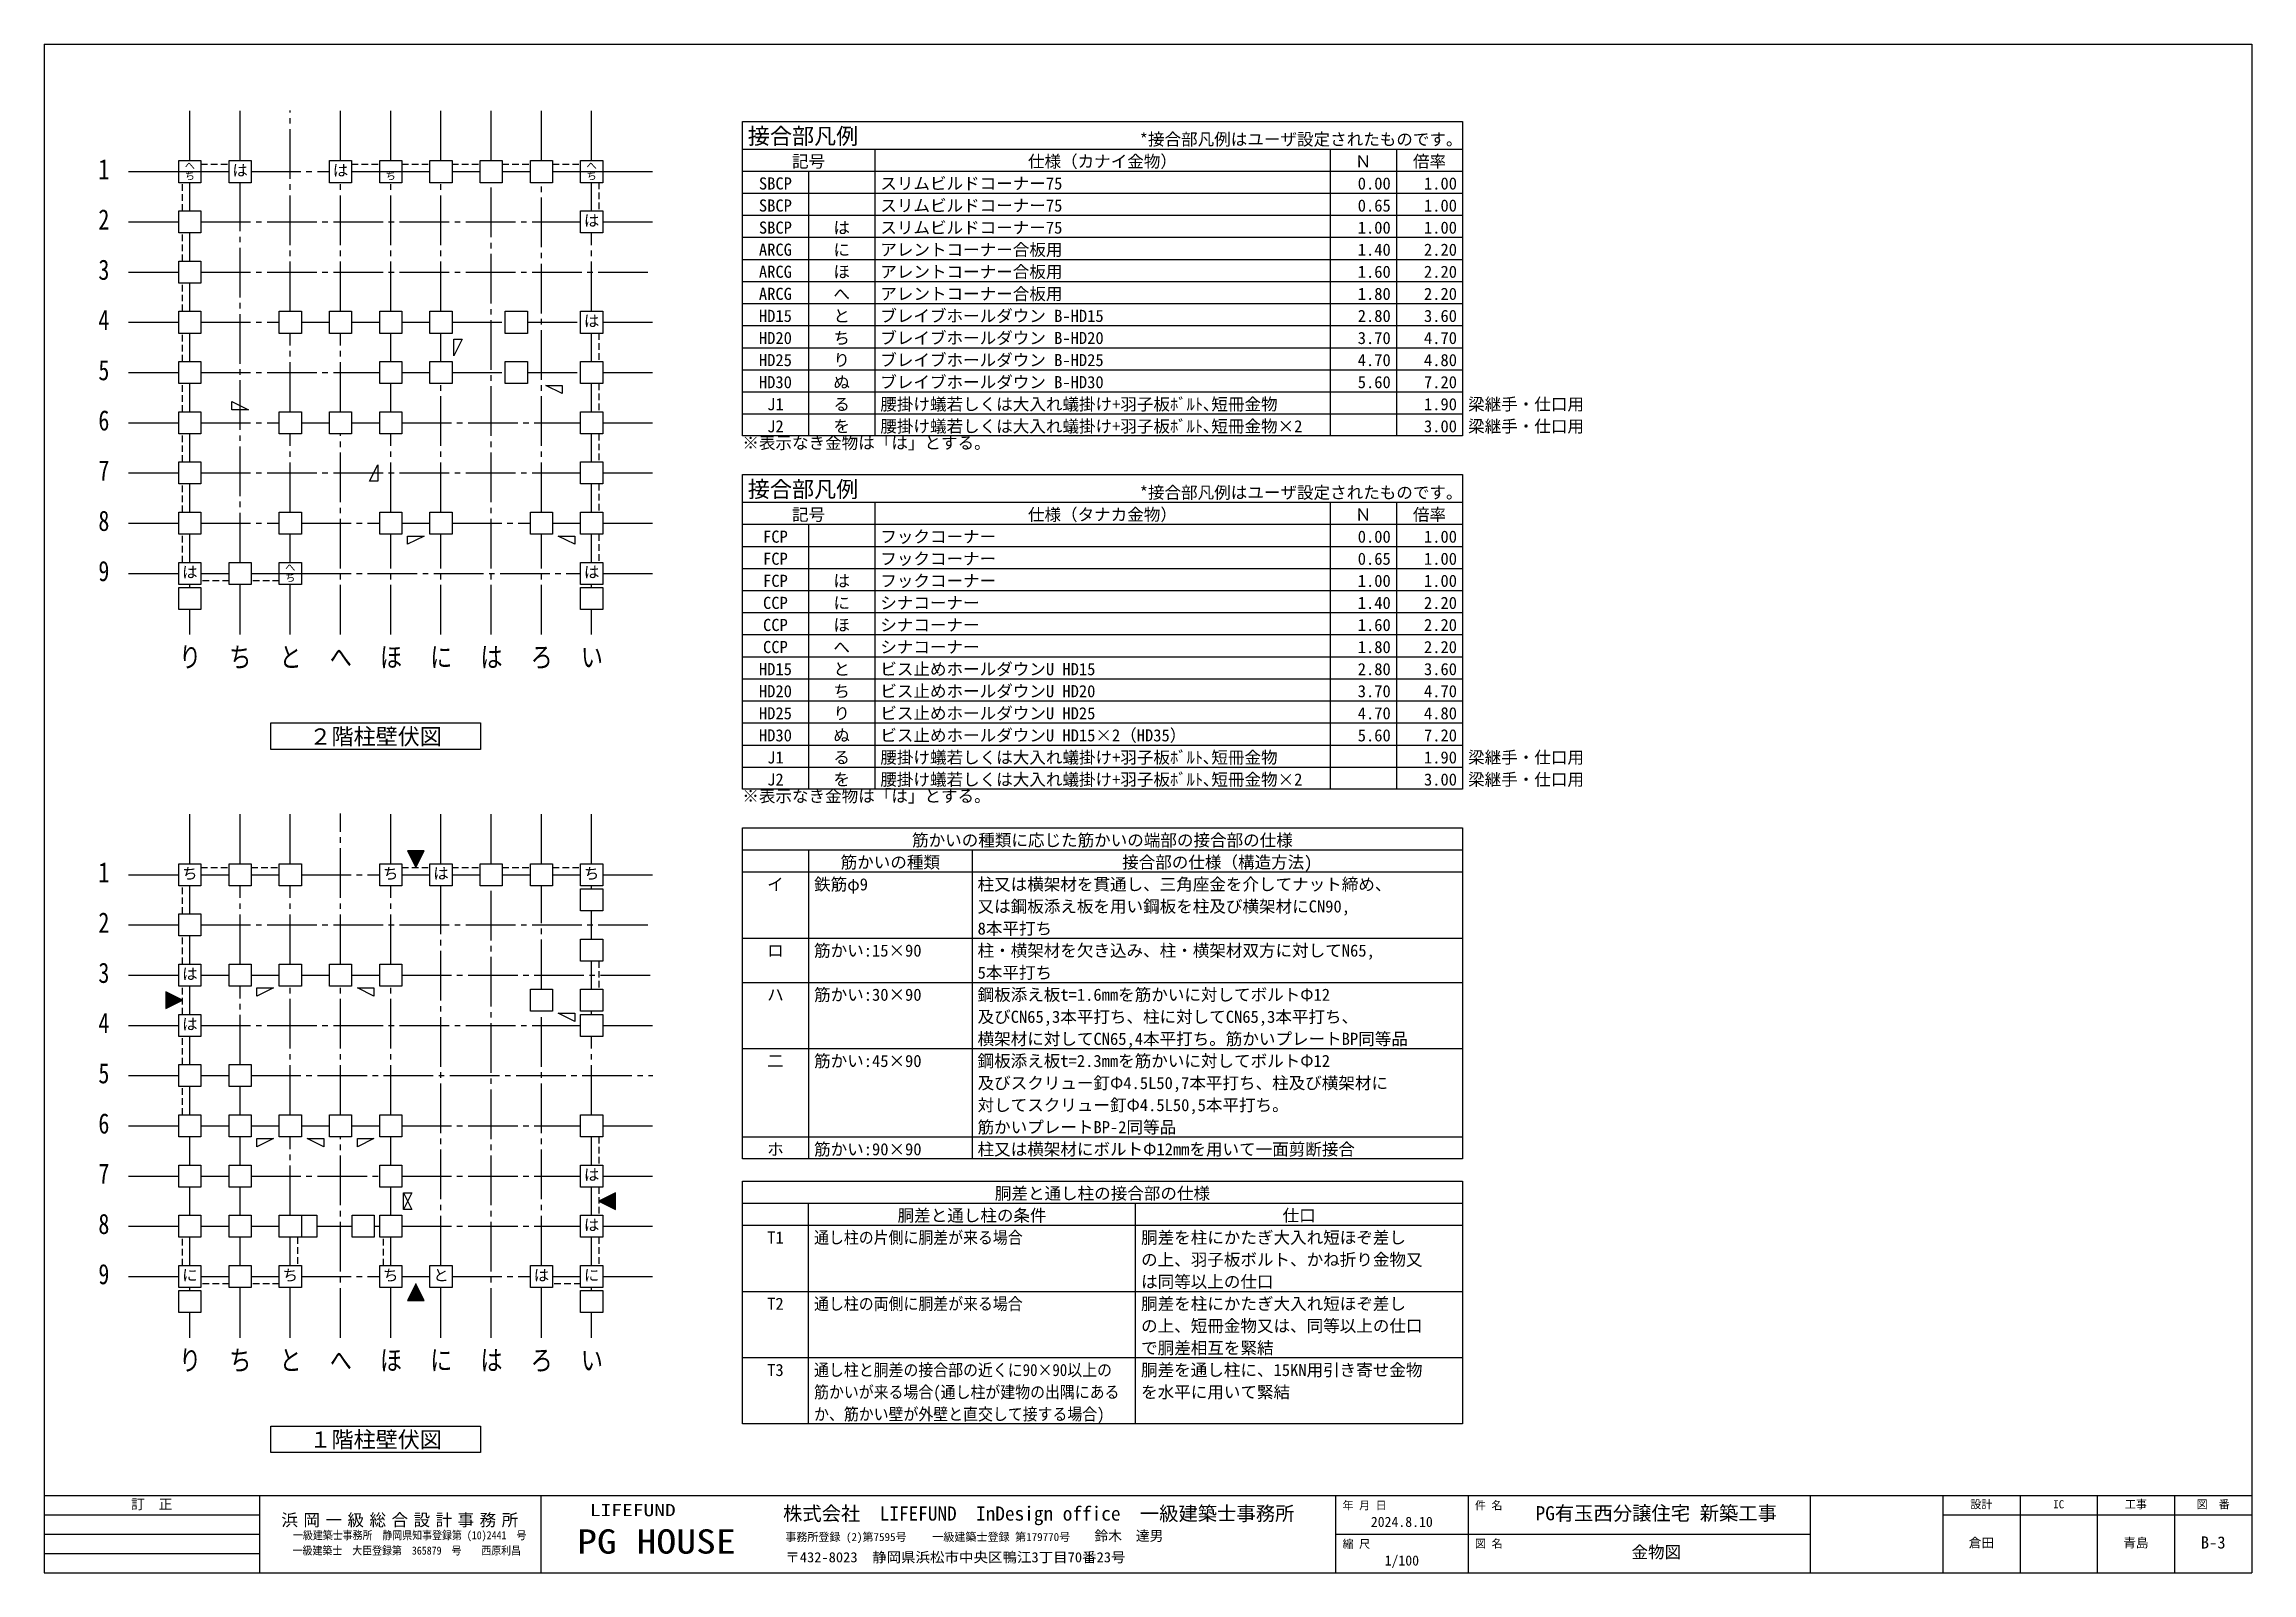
# Model space of a CAD drawing. Units: millimetres at full size, sheet at 1:100. Extents: x -20000 to 20000, y -13850 to 13850.
import ezdxf
from ezdxf.enums import TextEntityAlignment as Align

# ---------------------------------------------------------------- set-up
doc = ezdxf.new("R2010")
doc.units = ezdxf.units.MM
doc.header["$LTSCALE"] = 100
doc.linetypes.add('CHAIN2', pattern=[12, 9, -1, 1, -1])
doc.linetypes.add('DASHED1', pattern=[1.8, 1.2, -0.6])
for name, color, linetype in [('0-5_図面', 7, 'Continuous'), ('0-6_項目', 4, 'Continuous'), ('3-7_ﾚｲﾔ-55', 7, 'Continuous')]:
    doc.layers.add(name, color=color, linetype=linetype)
doc.styles.add('ＭＳ ゴシック', font='')
doc.styles.get('ＭＳ ゴシック').set_extended_font_data('MS Gothic')

msp = doc.modelspace()

# ---------------------------------------------------------------- texts
at = {"layer": '0-5_図面', "color": 4, "style": 'ＭＳ ゴシック'}
for s, height, p in [('接合部凡例', 293.3, (-7250, 11950)), ('*接合部凡例はユーザ設定されたものです。', 219.9, (-150, 11950)), ('記号', 219.9, (-6450, 11550)), ('仕様（カナイ金物）', 219.9, (-2175, 11550)), ('Ｎ', 219.9, (3750, 11550)), ('倍率', 219.9, (4800, 11550)), ('SBCP', 219.9, (-7050, 11150)), ('スリムビルドコーナー75', 219.9, (-4850, 11150)), ('0.00', 219.9, (3800, 11150)), ('1.00', 219.9, (5000, 11150)), ('SBCP', 219.9, (-7050, 10750)), ('スリムビルドコーナー75', 219.9, (-4850, 10750)), ('0.65', 219.9, (3800, 10750)), ('1.00', 219.9, (5000, 10750)), ('SBCP', 219.9, (-7050, 10350)), ('は', 219.9, (-5700, 10350)), ('スリムビルドコーナー75', 219.9, (-4850, 10350)), ('1.00', 219.9, (3800, 10350)), ('1.00', 219.9, (5000, 10350)), ('ARCG', 219.9, (-7050, 9950)), ('に', 219.9, (-5700, 9950)), ('アレントコーナー合板用', 219.9, (-4850, 9950)), ('1.40', 219.9, (3800, 9950)), ('2.20', 219.9, (5000, 9950)), ('ARCG', 219.9, (-7050, 9550)), ('ほ', 219.9, (-5700, 9550)), ('アレントコーナー合板用', 219.9, (-4850, 9550)), ('1.60', 219.9, (3800, 9550)), ('2.20', 219.9, (5000, 9550)), ('ARCG', 219.9, (-7050, 9150)), ('へ', 219.9, (-5700, 9150)), ('アレントコーナー合板用', 219.9, (-4850, 9150)), ('1.80', 219.9, (3800, 9150)), ('2.20', 219.9, (5000, 9150)), ('HD15', 219.9, (-7050, 8750)), ('と', 219.9, (-5700, 8750)), ('ブレイブホールダウン B-HD15', 219.9, (-4850, 8750)), ('2.80', 219.9, (3800, 8750)), ('3.60', 219.9, (5000, 8750)), ('HD20', 219.9, (-7050, 8350)), ('ち', 219.9, (-5700, 8350)), ('ブレイブホールダウン B-HD20', 219.9, (-4850, 8350)), ('3.70', 219.9, (3800, 8350)), ('4.70', 219.9, (5000, 8350)), ('HD25', 219.9, (-7050, 7950)), ('り', 219.9, (-5700, 7950)), ('ブレイブホールダウン B-HD25', 219.9, (-4850, 7950)), ('4.70', 219.9, (3800, 7950)), ('4.80', 219.9, (5000, 7950)), ('HD30', 219.9, (-7050, 7550)), ('ぬ', 219.9, (-5700, 7550)), ('ブレイブホールダウン B-HD30', 219.9, (-4850, 7550)), ('5.60', 219.9, (3800, 7550)), ('7.20', 219.9, (5000, 7550)), ('J1', 219.9, (-6900, 7150)), ('る', 219.9, (-5700, 7150)), ('腰掛け蟻若しくは大入れ蟻掛け+羽子板ﾎﾞﾙﾄ､短冊金物', 219.9, (-4850, 7150)), ('1.90', 219.9, (5000, 7150)), ('梁継手・仕口用', 219.9, (5800, 7150)), ('J2', 219.9, (-6900, 6750)), ('を', 219.9, (-5700, 6750)), ('腰掛け蟻若しくは大入れ蟻掛け+羽子板ﾎﾞﾙﾄ､短冊金物×2', 219.9, (-4850, 6750)), ('3.00', 219.9, (5000, 6750)), ('梁継手・仕口用', 219.9, (5800, 6750)), ('※表示なき金物は「は」とする。', 219.9, (-7350, 6450)), ('接合部凡例', 293.3, (-7250, 5550)), ('*接合部凡例はユーザ設定されたものです。', 219.9, (-150, 5550)), ('記号', 219.9, (-6450, 5150)), ('仕様（タナカ金物）', 219.9, (-2175, 5150)), ('Ｎ', 219.9, (3750, 5150)), ('倍率', 219.9, (4800, 5150)), ('FCP', 219.9, (-6975, 4750)), ('フックコーナー', 219.9, (-4850, 4750)), ('0.00', 219.9, (3800, 4750)), ('1.00', 219.9, (5000, 4750)), ('FCP', 219.9, (-6975, 4350)), ('フックコーナー', 219.9, (-4850, 4350)), ('0.65', 219.9, (3800, 4350)), ('1.00', 219.9, (5000, 4350)), ('FCP', 219.9, (-6975, 3950)), ('は', 219.9, (-5700, 3950)), ('フックコーナー', 219.9, (-4850, 3950)), ('1.00', 219.9, (3800, 3950)), ('1.00', 219.9, (5000, 3950)), ('CCP', 219.9, (-6975, 3550)), ('に', 219.9, (-5700, 3550)), ('シナコーナー', 219.9, (-4850, 3550)), ('1.40', 219.9, (3800, 3550)), ('2.20', 219.9, (5000, 3550)), ('CCP', 219.9, (-6975, 3150)), ('ほ', 219.9, (-5700, 3150)), ('シナコーナー', 219.9, (-4850, 3150)), ('1.60', 219.9, (3800, 3150)), ('2.20', 219.9, (5000, 3150)), ('CCP', 219.9, (-6975, 2750)), ('へ', 219.9, (-5700, 2750)), ('シナコーナー', 219.9, (-4850, 2750)), ('1.80', 219.9, (3800, 2750)), ('2.20', 219.9, (5000, 2750)), ('HD15', 219.9, (-7050, 2350)), ('と', 219.9, (-5700, 2350)), ('ビス止めホールダウンU HD15', 219.9, (-4850, 2350)), ('2.80', 219.9, (3800, 2350)), ('3.60', 219.9, (5000, 2350)), ('HD20', 219.9, (-7050, 1950)), ('ち', 219.9, (-5700, 1950)), ('ビス止めホールダウンU HD20', 219.9, (-4850, 1950)), ('3.70', 219.9, (3800, 1950)), ('4.70', 219.9, (5000, 1950)), ('HD25', 219.9, (-7050, 1550)), ('り', 219.9, (-5700, 1550)), ('ビス止めホールダウンU HD25', 219.9, (-4850, 1550)), ('4.70', 219.9, (3800, 1550)), ('4.80', 219.9, (5000, 1550)), ('２階柱壁伏図', 293.3, (-15193.8, 1070)), ('HD30', 219.9, (-7050, 1150)), ('ぬ', 219.9, (-5700, 1150)), ('ビス止めホールダウンU HD15×2（HD35）', 219.9, (-4850, 1150)), ('5.60', 219.9, (3800, 1150)), ('7.20', 219.9, (5000, 1150)), ('J1', 219.9, (-6900, 750)), ('る', 219.9, (-5700, 750)), ('腰掛け蟻若しくは大入れ蟻掛け+羽子板ﾎﾞﾙﾄ､短冊金物', 219.9, (-4850, 750)), ('1.90', 219.9, (5000, 750)), ('梁継手・仕口用', 219.9, (5800, 750)), ('J2', 219.9, (-6900, 350)), ('を', 219.9, (-5700, 350)), ('腰掛け蟻若しくは大入れ蟻掛け+羽子板ﾎﾞﾙﾄ､短冊金物×2', 219.9, (-4850, 350)), ('3.00', 219.9, (5000, 350)), ('梁継手・仕口用', 219.9, (5800, 350)), ('※表示なき金物は「は」とする。', 219.9, (-7350, 50)), ('筋かいの種類に応じた筋かいの端部の接合部の仕様', 219.9, (-4275, -750)), ('筋かいの種類', 219.9, (-5568.8, -1150)), ('接合部の仕様（構造方法)', 219.9, (-468.7, -1150)), ('イ', 219.9, (-6900, -1550)), ('鉄筋φ9', 219.9, (-6050, -1550)), ('柱又は横架材を貫通し、三角座金を介してナット締め、', 219.9, (-3087.5, -1550)), ('又は鋼板添え板を用い鋼板を柱及び横架材にCN90,', 219.9, (-3087.5, -1950)), ('8本平打ち', 219.9, (-3087.5, -2350)), ('ロ', 219.9, (-6900, -2750)), ('筋かい:15×90', 219.9, (-6050, -2750)), ('柱・横架材を欠き込み、柱・横架材双方に対してN65,', 219.9, (-3087.5, -2750)), ('5本平打ち', 219.9, (-3087.5, -3150)), ('ハ', 219.9, (-6900, -3550)), ('筋かい:30×90', 219.9, (-6050, -3550)), ('鋼板添え板t=1.6mmを筋かいに対してボルトΦ12', 219.9, (-3087.5, -3550)), ('及びCN65,3本平打ち、柱に対してCN65,3本平打ち、', 219.9, (-3087.5, -3950)), ('横架材に対してCN65,4本平打ち。筋かいプレートBP同等品', 219.9, (-3087.5, -4350)), ('二', 219.9, (-6900, -4750)), ('筋かい:45×90', 219.9, (-6050, -4750)), ('鋼板添え板t=2.3mmを筋かいに対してボルトΦ12', 219.9, (-3087.5, -4750)), ('及びスクリュー釘Φ4.5L50,7本平打ち、柱及び横架材に', 219.9, (-3087.5, -5150)), ('対してスクリュー釘Φ4.5L50,5本平打ち。', 219.9, (-3087.5, -5550)), ('筋かいプレートBP-2同等品', 219.9, (-3087.5, -5950)), ('ホ', 219.9, (-6900, -6350)), ('筋かい:90×90', 219.9, (-6050, -6350)), ('柱又は横架材にボルトΦ12mmを用いて一面剪断接合', 219.9, (-3087.5, -6350)), ('胴差と通し柱の接合部の仕様', 219.9, (-2775, -7150)), ('胴差と通し柱の条件', 219.9, (-4537.5, -7550)), ('仕口', 219.9, (2437.5, -7550)), ('T1', 219.9, (-6900, -7950)), ('胴差を柱にかたぎ大入れ短ほぞ差し', 219.9, (-125, -7950)), ('の上、羽子板ボルト、かね折り金物又', 219.9, (-125, -8350)), ('は同等以上の仕口', 219.9, (-125, -8750)), ('T2', 219.9, (-6900, -9150)), ('胴差を柱にかたぎ大入れ短ほぞ差し', 219.9, (-125, -9150)), ('の上、短冊金物又は、同等以上の仕口', 219.9, (-125, -9550)), ('で胴差相互を緊結', 219.9, (-125, -9950)), ('T3', 219.9, (-6900, -10350)), ('胴差を通し柱に、15KN用引き寄せ金物', 219.9, (-125, -10350)), ('を水平に用いて緊結', 219.9, (-125, -10750)), ('１階柱壁伏図', 293.3, (-15193.8, -11670))]:
    msp.add_text(s, height=height, dxfattribs=at).set_placement(p, align=Align.BOTTOM_LEFT)
at = {"layer": '0-5_図面', "style": 'ＭＳ ゴシック', "width": 0.8}
for s, p in [('1', (-19017.7, 11290)), ('2', (-19017.7, 10380)), ('3', (-19017.7, 9470)), ('4', (-19017.7, 8560)), ('5', (-19017.7, 7650)), ('6', (-19017.7, 6740)), ('7', (-19017.7, 5830)), ('8', (-19017.7, 4920)), ('9', (-19017.7, 4010)), ('り', (-17555.3, 2450)), ('ち', (-16645.3, 2450)), ('と', (-15735.3, 2450)), ('へ', (-14825.3, 2450)), ('ほ', (-13915.3, 2450)), ('に', (-13005.3, 2450)), ('は', (-12095.3, 2450)), ('ろ', (-11185.3, 2450)), ('い', (-10275.3, 2450)), ('1', (-19017.7, -1450)), ('2', (-19017.7, -2360)), ('3', (-19017.7, -3270)), ('4', (-19017.7, -4180)), ('5', (-19017.7, -5090)), ('6', (-19017.7, -6000)), ('7', (-19017.7, -6910)), ('8', (-19017.7, -7820)), ('9', (-19017.7, -8730)), ('り', (-17555.3, -10290)), ('ち', (-16645.3, -10290)), ('と', (-15735.3, -10290)), ('へ', (-14825.3, -10290)), ('ほ', (-13915.3, -10290)), ('に', (-13005.3, -10290)), ('は', (-12095.3, -10290)), ('ろ', (-11185.3, -10290)), ('い', (-10275.3, -10290))]:
    msp.add_text(s, height=366.6, dxfattribs=at).set_placement(p, align=Align.BOTTOM_LEFT)
at = {"layer": '0-5_図面', "color": 3, "style": 'ＭＳ ゴシック'}
for s, height, p in [('へ', 136.9, (-17453.3, 11540)), ('は', 205.3, (-16590, 11400)), ('は', 205.3, (-14770, 11400)), ('へ', 136.9, (-10173.3, 11540)), ('ち', 136.9, (-17453.3, 11353.3)), ('ち', 136.9, (-13813.3, 11353.3)), ('ち', 136.9, (-10173.3, 11353.3)), ('は', 205.3, (-10220, 10490)), ('は', 205.3, (-10220, 8670)), ('へ', 136.9, (-15633.3, 4260)), ('は', 205.3, (-17500, 4120)), ('ち', 136.9, (-15633.3, 4073.3)), ('は', 205.3, (-10220, 4120)), ('ち', 205.3, (-17500, -1340)), ('ち', 205.3, (-13860, -1340)), ('は', 205.3, (-12950, -1340)), ('ち', 205.3, (-10220, -1340)), ('は', 205.3, (-17500, -3160)), ('は', 205.3, (-17500, -4070)), ('は', 205.3, (-10220, -6800)), ('は', 205.3, (-10220, -7710)), ('に', 205.3, (-17500, -8620)), ('ち', 205.3, (-15680, -8620)), ('ち', 205.3, (-13860, -8620)), ('と', 205.3, (-12950, -8620)), ('は', 205.3, (-11130, -8620)), ('に', 205.3, (-10220, -8620))]:
    msp.add_text(s, height=height, dxfattribs=at).set_placement(p, align=Align.BOTTOM_LEFT)
at = {"layer": '0-5_図面', "color": 4, "style": 'ＭＳ ゴシック', "width": 0.9}
for s, p in [('通し柱の片側に胴差が来る場合', (-6050, -7950)), ('通し柱の両側に胴差が来る場合', (-6050, -9150)), ('通し柱と胴差の接合部の近くに90×90以上の', (-6050, -10350)), ('筋かいが来る場合(通し柱が建物の出隅にある', (-6050, -10750)), ('か、筋かい壁が外壁と直交して接する場合)', (-6050, -11150))]:
    msp.add_text(s, height=219.9, dxfattribs=at).set_placement(p, align=Align.BOTTOM_LEFT)
at = {"layer": '0-6_項目', "style": 'ＭＳ ゴシック'}
for s, height, p in [('PG有玉西分譲住宅 新築工事', 256.6, (7022.2, -12975)), ('2024.8.10', 183.3, (4037.5, -13072.4)), ('B-3', 219.9, (19075, -13475)), ('1/100', 183.3, (4287.5, -13772.4)), ('金物図', 219.9, (8760, -13650))]:
    msp.add_text(s, height=height, dxfattribs=at).set_placement(p, align=Align.BOTTOM_LEFT)
at = {"layer": '3-7_ﾚｲﾔ-55', "style": 'ＭＳ ゴシック'}
for s, height, p in [('訂\u3000正', 183.3, (-18425, -12750)), ('株式会社\u3000LIFEFUND\u3000InDesign office\u3000一級建築士事務所', 256.6, (-6612.3, -12980.6)), ('年 月 日', 146.6, (3524.4, -12744.7)), ('件 名', 146.6, (5924.4, -12744.7)), ('設計', 146.6, (14900, -12725)), ('IC', 146.6, (16400, -12725)), ('工事', 146.6, (17700, -12725)), ('図\u3000番', 146.6, (19000, -12725)), ('事務所登録 (2)第7595号', 146.6, (-6571.4, -13317.5)), ('一級建築士登録 第179770号', 146.6, (-3907.7, -13317.5)), ('鈴木\u3000達男', 183.3, (-970.7, -13324.7)), ('倉田', 168.6, (14870, -13440)), ('青島', 168.6, (17670, -13440)), ('縮 尺', 146.6, (3524.4, -13444.7)), ('図 名', 146.6, (5925.1, -13438.2))]:
    msp.add_text(s, height=height, dxfattribs=at).set_placement(p, align=Align.BOTTOM_LEFT)
for s, height, width, p in [('LIFEFUND', 219.9, 1.3, (-10113.4, -12888.5)), ('一級建築士事務所\u3000静岡県知事登録第 (10)2441\u3000号', 146.6, 0.9, (-15490.7, -13286.1)), ('PG HOUSE', 439.9, 1.2, (-10343.6, -13633.6)), ('一級建築士\u3000大臣登録第\u3000365879\u3000号\u3000\u3000西原利昌', 146.6, 0.9, (-15497.5, -13563.3)), ('〒432-8023\u3000静岡県浜松市中央区鴨江3丁目70番23号', 183.3, 1.05, (-6572, -13714.2))]:
    msp.add_text(s, height=height, dxfattribs=dict(at, width=width)).set_placement(p, align=Align.BOTTOM_LEFT)
at = {"layer": '3-7_ﾚｲﾔ-55', "insert": (-15700.7, -13026.6), "char_height": 219.9, "attachment_point": 7, "style": 'ＭＳ ゴシック'}
msp.add_mtext('\\T1.33;浜岡一級総合設計事務所', dxfattribs=at)

# ---------------------------------------------------------------- linework, layer by layer
at = {"layer": '0-5_図面', "color": 4, "linetype": 'CHAIN2'}
for p, q in [((-17360, 11740), (-17360, 12650)), ((-16450, 11740), (-16450, 12650)), ((-15540, 9010), (-15540, 12650)), ((-14630, 11740), (-14630, 12650)), ((-13720, 11740), (-13720, 12650)), ((-12810, 11740), (-12810, 12650)), ((-11900, 11740), (-11900, 12650)), ((-10990, 11740), (-10990, 12650)), ((-10080, 11740), (-10080, 12650)), ((-18470, 11540), (-17560, 11540)), ((-17360, 10830), (-17360, 11340)), ((-17160, 11540), (-16650, 11540)), ((-16450, 4460), (-16450, 11340)), ((-16250, 11540), (-14830, 11540)), ((-14630, 9010), (-14630, 11340)), ((-14430, 11540), (-13920, 11540)), ((-13720, 9010), (-13720, 11340)), ((-13520, 11540), (-13010, 11540)), ((-12810, 9010), (-12810, 11340)), ((-12610, 11540), (-12100, 11540)), ((-11900, 3150), (-11900, 11340)), ((-11700, 11540), (-11190, 11540)), ((-10990, 5370), (-10990, 11340)), ((-10790, 11540), (-10280, 11540)), ((-10080, 10830), (-10080, 11340)), ((-9880, 11540), (-8970, 11540)), ((-18470, 10630), (-17560, 10630)), ((-17360, 9920), (-17360, 10430)), ((-17160, 10630), (-10280, 10630)), ((-10080, 9010), (-10080, 10430)), ((-9880, 10630), (-8970, 10630)), ((-18470, 9720), (-17560, 9720)), ((-17160, 9720), (-8970, 9720)), ((-17360, 9010), (-17360, 9520)), ((-18470, 8810), (-17560, 8810)), ((-17160, 8810), (-15740, 8810)), ((-15340, 8810), (-14830, 8810)), ((-14430, 8810), (-13920, 8810)), ((-13520, 8810), (-13010, 8810)), ((-12610, 8810), (-11645, 8810)), ((-11245, 8810), (-10280, 8810)), ((-9880, 8810), (-8970, 8810)), ((-17360, 8100), (-17360, 8610)), ((-15540, 7190), (-15540, 8610)), ((-14630, 7190), (-14630, 8610)), ((-13720, 8100), (-13720, 8610)), ((-12810, 8100), (-12810, 8610)), ((-10080, 8100), (-10080, 8610)), ((-18470, 7900), (-17560, 7900)), ((-17360, 7190), (-17360, 7700)), ((-17160, 7900), (-13920, 7900)), ((-13720, 7190), (-13720, 7700)), ((-13520, 7900), (-13010, 7900)), ((-12810, 5370), (-12810, 7700)), ((-12610, 7900), (-11645, 7900)), ((-11245, 7900), (-10280, 7900)), ((-10080, 7190), (-10080, 7700)), ((-9880, 7900), (-8970, 7900)), ((-18470, 6990), (-17560, 6990)), ((-17160, 6990), (-15740, 6990)), ((-15340, 6990), (-14830, 6990)), ((-14430, 6990), (-13920, 6990)), ((-13520, 6990), (-10280, 6990)), ((-9880, 6990), (-8970, 6990)), ((-17360, 6280), (-17360, 6790)), ((-15540, 5370), (-15540, 6790)), ((-14630, 3150), (-14630, 6790)), ((-13720, 5370), (-13720, 6790)), ((-10080, 6280), (-10080, 6790)), ((-18470, 6080), (-17560, 6080)), ((-17160, 6080), (-10280, 6080)), ((-9880, 6080), (-8970, 6080)), ((-17360, 5370), (-17360, 5880)), ((-10080, 5370), (-10080, 5880)), ((-18470, 5170), (-17560, 5170)), ((-17360, 4460), (-17360, 4970)), ((-17160, 5170), (-15740, 5170)), ((-15540, 4460), (-15540, 4970)), ((-15340, 5170), (-13920, 5170)), ((-13720, 3150), (-13720, 4970)), ((-13520, 5170), (-13010, 5170)), ((-12810, 3150), (-12810, 4970)), ((-12610, 5170), (-11190, 5170)), ((-10990, 3150), (-10990, 4970)), ((-10790, 5170), (-10280, 5170)), ((-10080, 4460), (-10080, 4970)), ((-9880, 5170), (-8970, 5170)), ((-18470, 4260), (-17560, 4260)), ((-17360, 4005), (-17360, 4060)), ((-17160, 4260), (-16650, 4260)), ((-16450, 3150), (-16450, 4060)), ((-16250, 4260), (-15740, 4260)), ((-15540, 3150), (-15540, 4060)), ((-15340, 4260), (-10280, 4260)), ((-10080, 4005), (-10080, 4060)), ((-9880, 4260), (-8970, 4260)), ((-17360, 3150), (-17360, 3605)), ((-10080, 3150), (-10080, 3605)), ((-17360, -1000), (-17360, -90)), ((-16450, -1000), (-16450, -90)), ((-15540, -1000), (-15540, -90)), ((-14630, -2820), (-14630, -90)), ((-13720, -1000), (-13720, -90)), ((-12810, -1000), (-12810, -90)), ((-11900, -1000), (-11900, -90)), ((-10990, -1000), (-10990, -90)), ((-10080, -1000), (-10080, -90)), ((-18470, -1200), (-17560, -1200)), ((-17160, -1200), (-16650, -1200)), ((-16250, -1200), (-15740, -1200)), ((-15340, -1200), (-13920, -1200)), ((-13520, -1200), (-13010, -1200)), ((-12610, -1200), (-12100, -1200)), ((-11700, -1200), (-11190, -1200)), ((-10790, -1200), (-10280, -1200)), ((-9880, -1200), (-8970, -1200)), ((-17360, -1910), (-17360, -1400)), ((-16450, -2820), (-16450, -1400)), ((-15540, -2820), (-15540, -1400)), ((-13720, -2820), (-13720, -1400)), ((-12810, -8280), (-12810, -1400)), ((-11900, -9590), (-11900, -1400)), ((-10990, -3275), (-10990, -1400)), ((-10080, -1455), (-10080, -1400)), ((-10080, -2365), (-10080, -1855)), ((-18470, -2110), (-17560, -2110)), ((-17360, -2820), (-17360, -2310)), ((-17160, -2110), (-8970, -2110)), ((-10080, -3275), (-10080, -2765)), ((-18470, -3020), (-17560, -3020)), ((-17160, -3020), (-16650, -3020)), ((-16250, -3020), (-15740, -3020)), ((-15340, -3020), (-14830, -3020)), ((-14430, -3020), (-13920, -3020)), ((-13520, -3020), (-8970, -3020)), ((-17360, -3730), (-17360, -3220)), ((-16450, -4640), (-16450, -3220)), ((-15540, -5550), (-15540, -3220)), ((-14630, -5550), (-14630, -3220)), ((-13720, -5550), (-13720, -3220)), ((-18470, -3930), (-17560, -3930)), ((-17160, -3930), (-10280, -3930)), ((-10990, -8280), (-10990, -3675)), ((-10080, -3730), (-10080, -3675)), ((-9880, -3930), (-8970, -3930)), ((-17360, -4640), (-17360, -4130)), ((-10080, -5550), (-10080, -4130)), ((-18470, -4840), (-17560, -4840)), ((-17360, -5550), (-17360, -5040)), ((-17160, -4840), (-16650, -4840)), ((-16450, -5550), (-16450, -5040)), ((-16250, -4840), (-8970, -4840)), ((-18470, -5750), (-17560, -5750)), ((-17360, -6460), (-17360, -5950)), ((-17160, -5750), (-16650, -5750)), ((-16450, -6460), (-16450, -5950)), ((-16250, -5750), (-15740, -5750)), ((-15540, -7370), (-15540, -5950)), ((-15340, -5750), (-14830, -5750)), ((-14630, -9590), (-14630, -5950)), ((-14430, -5750), (-13920, -5750)), ((-13720, -6460), (-13720, -5950)), ((-13520, -5750), (-10280, -5750)), ((-10080, -6460), (-10080, -5950)), ((-9880, -5750), (-8970, -5750)), ((-18470, -6660), (-17560, -6660)), ((-17160, -6660), (-16650, -6660)), ((-16250, -6660), (-13920, -6660)), ((-13520, -6660), (-10280, -6660)), ((-9880, -6660), (-8970, -6660)), ((-17360, -7370), (-17360, -6860)), ((-16450, -7370), (-16450, -6860)), ((-13720, -7370), (-13720, -6860)), ((-10080, -7370), (-10080, -6860)), ((-18470, -7570), (-17560, -7570)), ((-17160, -7570), (-16650, -7570)), ((-16250, -7570), (-15740, -7570)), ((-15060, -7570), (-14420, -7570)), ((-14020, -7570), (-13920, -7570)), ((-13520, -7570), (-10280, -7570)), ((-9880, -7570), (-8970, -7570)), ((-17360, -8280), (-17360, -7770)), ((-16450, -8280), (-16450, -7770)), ((-15540, -8280), (-15540, -7770)), ((-13720, -8280), (-13720, -7770)), ((-10080, -8280), (-10080, -7770)), ((-18470, -8480), (-17560, -8480)), ((-17360, -8735), (-17360, -8680)), ((-17160, -8480), (-16650, -8480)), ((-16450, -9590), (-16450, -8680)), ((-16250, -8480), (-15740, -8480)), ((-15540, -9590), (-15540, -8680)), ((-15340, -8480), (-13920, -8480)), ((-13720, -9590), (-13720, -8680)), ((-13520, -8480), (-13010, -8480)), ((-12810, -9590), (-12810, -8680)), ((-12610, -8480), (-11190, -8480)), ((-10990, -9590), (-10990, -8680)), ((-10790, -8480), (-10280, -8480)), ((-10080, -8735), (-10080, -8680)), ((-9880, -8480), (-8970, -8480)), ((-17360, -9590), (-17360, -9135)), ((-10080, -9590), (-10080, -9135))]:
    msp.add_line(p, q, dxfattribs=at)
at = {"layer": '0-5_図面', "linetype": 'DASHED1'}
for p, q in [((-17160, 11672.5), (-16650, 11672.5)), ((-14430, 11672.5), (-13920, 11672.5)), ((-13520, 11672.5), (-13010, 11672.5)), ((-12610, 11672.5), (-12100, 11672.5)), ((-11700, 11672.5), (-11190, 11672.5)), ((-10790, 11672.5), (-10280, 11672.5)), ((-17492.5, 10830), (-17492.5, 11340)), ((-9947.5, 11340), (-9947.5, 10830)), ((-17492.5, 9920), (-17492.5, 10430)), ((-17492.5, 9010), (-17492.5, 9520)), ((-17492.5, 8100), (-17492.5, 8610)), ((-9947.5, 8610), (-9947.5, 8100)), ((-17492.5, 7190), (-17492.5, 7700)), ((-9947.5, 7700), (-9947.5, 7190)), ((-17492.5, 6280), (-17492.5, 6790)), ((-9947.5, 6790), (-9947.5, 6280)), ((-17492.5, 5370), (-17492.5, 5880)), ((-9947.5, 5880), (-9947.5, 5370)), ((-17492.5, 4460), (-17492.5, 4970)), ((-9947.5, 4970), (-9947.5, 4460)), ((-16650, 4127.5), (-17160, 4127.5)), ((-15740, 4127.5), (-16250, 4127.5)), ((-17160, -1067.5), (-16650, -1067.5)), ((-16250, -1067.5), (-15740, -1067.5)), ((-13520, -1067.5), (-13010, -1067.5)), ((-12610, -1067.5), (-12100, -1067.5)), ((-11700, -1067.5), (-11190, -1067.5)), ((-10790, -1067.5), (-10280, -1067.5)), ((-17492.5, -1910), (-17492.5, -1400)), ((-17492.5, -2820), (-17492.5, -2310)), ((-9947.5, -2765), (-9947.5, -3275)), ((-17492.5, -3730), (-17492.5, -3220)), ((-17492.5, -4640), (-17492.5, -4130)), ((-17492.5, -5550), (-17492.5, -5040)), ((-9947.5, -5950), (-9947.5, -6460)), ((-9947.5, -6860), (-9947.5, -7370)), ((-17492.5, -8280), (-17492.5, -7770)), ((-15407.5, -7770), (-15407.5, -8280)), ((-13852.5, -8280), (-13852.5, -7770)), ((-9947.5, -7770), (-9947.5, -8280)), ((-16650, -8612.5), (-17160, -8612.5)), ((-15740, -8612.5), (-16250, -8612.5)), ((-10280, -8612.5), (-10790, -8612.5))]:
    msp.add_line(p, q, dxfattribs=at)
at = {"layer": '0-5_図面', "color": 4}
for p, q in [((-7350, 11950), (5700, 11950)), ((-4950, 11950), (-4950, 6750)), ((3300, 11950), (3300, 6750)), ((4500, 11950), (4500, 6750)), ((-7350, 11550), (5700, 11550)), ((-6150, 11550), (-6150, 6750)), ((-7350, 11150), (5700, 11150)), ((-7350, 10750), (5700, 10750)), ((-7350, 10350), (5700, 10350)), ((-7350, 9950), (5700, 9950)), ((-7350, 9550), (5700, 9550)), ((-7350, 9150), (5700, 9150)), ((-7350, 8750), (5700, 8750)), ((-7350, 8350), (5700, 8350)), ((-7350, 7950), (5700, 7950)), ((-7350, 7550), (5700, 7550)), ((-7350, 7150), (5700, 7150)), ((-7350, 5550), (5700, 5550)), ((-4950, 5550), (-4950, 350)), ((3300, 5550), (3300, 350)), ((4500, 5550), (4500, 350)), ((-7350, 5150), (5700, 5150)), ((-6150, 5150), (-6150, 350)), ((-7350, 4750), (5700, 4750)), ((-7350, 4350), (5700, 4350)), ((-7350, 3950), (5700, 3950)), ((-7350, 3550), (5700, 3550)), ((-7350, 3150), (5700, 3150)), ((-7350, 2750), (5700, 2750)), ((-7350, 2350), (5700, 2350)), ((-7350, 1950), (5700, 1950)), ((-7350, 1550), (5700, 1550)), ((-7350, 1150), (5700, 1150)), ((-7350, 750), (5700, 750)), ((-7350, -750), (5700, -750)), ((-6150, -750), (-6150, -6350)), ((-3187.5, -750), (-3187.5, -6350)), ((-7350, -1150), (5700, -1150)), ((-7350, -2350), (5700, -2350)), ((-7350, -3150), (5700, -3150)), ((-7350, -4350), (5700, -4350)), ((-7350, -5950), (5700, -5950)), ((-7350, -7150), (5700, -7150)), ((-6150, -11150), (-6150, -7150)), ((-225, -11150), (-225, -7150)), ((-7350, -7550), (5700, -7550)), ((-7350, -8750), (5700, -8750)), ((-7350, -9950), (5700, -9950))]:
    msp.add_line(p, q, dxfattribs=at)
at = {"layer": '0-5_図面'}
for p, q in [((-17560, 11540), (-17160, 11540)), ((-13920, 11540), (-13520, 11540)), ((-10280, 11540), (-9880, 11540)), ((-15740, 4260), (-15340, 4260)), ((-13412.5, -772.5), (-13117.5, -772.5)), ((-13410, -777.5), (-13120, -777.5)), ((-13407.5, -782.5), (-13122.5, -782.5)), ((-13405, -787.5), (-13125, -787.5)), ((-13402.5, -792.5), (-13127.5, -792.5)), ((-13400, -797.5), (-13130, -797.5)), ((-13397.5, -802.5), (-13132.5, -802.5)), ((-13395, -807.5), (-13135, -807.5)), ((-13392.5, -812.5), (-13137.5, -812.5)), ((-13390, -817.5), (-13140, -817.5)), ((-13387.5, -822.5), (-13142.5, -822.5)), ((-13385, -827.5), (-13145, -827.5)), ((-13382.5, -832.5), (-13147.5, -832.5)), ((-13380, -837.5), (-13150, -837.5)), ((-13377.5, -842.5), (-13152.5, -842.5)), ((-13375, -847.5), (-13155, -847.5)), ((-13372.5, -852.5), (-13157.5, -852.5)), ((-13370, -857.5), (-13160, -857.5)), ((-13367.5, -862.5), (-13162.5, -862.5)), ((-13365, -867.5), (-13165, -867.5)), ((-13362.5, -872.5), (-13167.5, -872.5)), ((-13360, -877.5), (-13170, -877.5)), ((-13357.5, -882.5), (-13172.5, -882.5)), ((-13355, -887.5), (-13175, -887.5)), ((-13352.5, -892.5), (-13177.5, -892.5)), ((-13350, -897.5), (-13180, -897.5)), ((-13347.5, -902.5), (-13182.5, -902.5)), ((-13345, -907.5), (-13185, -907.5)), ((-13342.5, -912.5), (-13187.5, -912.5)), ((-13340, -917.5), (-13190, -917.5)), ((-13337.5, -922.5), (-13192.5, -922.5)), ((-13335, -927.5), (-13195, -927.5)), ((-13332.5, -932.5), (-13197.5, -932.5)), ((-13330, -937.5), (-13200, -937.5)), ((-13327.5, -942.5), (-13202.5, -942.5)), ((-13325, -947.5), (-13205, -947.5)), ((-13322.5, -952.5), (-13207.5, -952.5)), ((-13320, -957.5), (-13210, -957.5)), ((-13317.5, -962.5), (-13212.5, -962.5)), ((-13315, -967.5), (-13215, -967.5)), ((-13312.5, -972.5), (-13217.5, -972.5)), ((-13310, -977.5), (-13220, -977.5)), ((-13307.5, -982.5), (-13222.5, -982.5)), ((-13305, -987.5), (-13225, -987.5)), ((-13302.5, -992.5), (-13227.5, -992.5)), ((-13300, -997.5), (-13230, -997.5)), ((-13297.5, -1002.5), (-13232.5, -1002.5)), ((-13295, -1007.5), (-13235, -1007.5)), ((-13292.5, -1012.5), (-13237.5, -1012.5)), ((-13290, -1017.5), (-13240, -1017.5)), ((-13287.5, -1022.5), (-13242.5, -1022.5)), ((-13285, -1027.5), (-13245, -1027.5)), ((-13282.5, -1032.5), (-13247.5, -1032.5)), ((-13280, -1037.5), (-13250, -1037.5)), ((-13277.5, -1042.5), (-13252.5, -1042.5)), ((-13275, -1047.5), (-13255, -1047.5)), ((-13272.5, -1052.5), (-13257.5, -1052.5)), ((-13270, -1057.5), (-13260, -1057.5)), ((-13267.5, -1062.5), (-13262.5, -1062.5)), ((-17787.5, -3622.5), (-17787.5, -3327.5)), ((-17782.5, -3620), (-17782.5, -3330)), ((-17777.5, -3617.5), (-17777.5, -3332.5)), ((-17772.5, -3615), (-17772.5, -3335)), ((-17767.5, -3612.5), (-17767.5, -3337.5)), ((-17762.5, -3610), (-17762.5, -3340)), ((-17757.5, -3607.5), (-17757.5, -3342.5)), ((-17752.5, -3605), (-17752.5, -3345)), ((-17747.5, -3602.5), (-17747.5, -3347.5)), ((-17742.5, -3600), (-17742.5, -3350)), ((-17737.5, -3597.5), (-17737.5, -3352.5)), ((-17732.5, -3595), (-17732.5, -3355)), ((-17727.5, -3592.5), (-17727.5, -3357.5)), ((-17722.5, -3590), (-17722.5, -3360)), ((-17717.5, -3587.5), (-17717.5, -3362.5)), ((-17712.5, -3585), (-17712.5, -3365)), ((-17707.5, -3582.5), (-17707.5, -3367.5)), ((-17702.5, -3580), (-17702.5, -3370)), ((-17697.5, -3577.5), (-17697.5, -3372.5)), ((-17692.5, -3575), (-17692.5, -3375)), ((-17687.5, -3572.5), (-17687.5, -3377.5)), ((-17682.5, -3570), (-17682.5, -3380)), ((-17677.5, -3567.5), (-17677.5, -3382.5)), ((-17672.5, -3565), (-17672.5, -3385)), ((-17667.5, -3562.5), (-17667.5, -3387.5)), ((-17662.5, -3560), (-17662.5, -3390)), ((-17657.5, -3557.5), (-17657.5, -3392.5)), ((-17652.5, -3555), (-17652.5, -3395)), ((-17647.5, -3552.5), (-17647.5, -3397.5)), ((-17642.5, -3550), (-17642.5, -3400)), ((-17637.5, -3547.5), (-17637.5, -3402.5)), ((-17632.5, -3545), (-17632.5, -3405)), ((-17627.5, -3542.5), (-17627.5, -3407.5)), ((-17622.5, -3540), (-17622.5, -3410)), ((-17617.5, -3537.5), (-17617.5, -3412.5)), ((-17612.5, -3535), (-17612.5, -3415)), ((-17607.5, -3532.5), (-17607.5, -3417.5)), ((-17602.5, -3530), (-17602.5, -3420)), ((-17597.5, -3527.5), (-17597.5, -3422.5)), ((-17592.5, -3525), (-17592.5, -3425)), ((-17587.5, -3522.5), (-17587.5, -3427.5)), ((-17582.5, -3520), (-17582.5, -3430)), ((-17577.5, -3517.5), (-17577.5, -3432.5)), ((-17572.5, -3515), (-17572.5, -3435)), ((-17567.5, -3512.5), (-17567.5, -3437.5)), ((-17562.5, -3510), (-17562.5, -3440)), ((-17557.5, -3507.5), (-17557.5, -3442.5)), ((-17552.5, -3505), (-17552.5, -3445)), ((-17547.5, -3502.5), (-17547.5, -3447.5)), ((-17542.5, -3500), (-17542.5, -3450)), ((-17537.5, -3497.5), (-17537.5, -3452.5)), ((-17532.5, -3495), (-17532.5, -3455)), ((-17527.5, -3492.5), (-17527.5, -3457.5)), ((-17522.5, -3490), (-17522.5, -3460)), ((-17517.5, -3487.5), (-17517.5, -3462.5)), ((-17512.5, -3485), (-17512.5, -3465)), ((-17507.5, -3482.5), (-17507.5, -3467.5)), ((-17502.5, -3480), (-17502.5, -3470)), ((-17497.5, -3477.5), (-17497.5, -3472.5)), ((-9942.5, -7112.5), (-9942.5, -7117.5)), ((-9937.5, -7110), (-9937.5, -7120)), ((-9932.5, -7107.5), (-9932.5, -7122.5)), ((-9927.5, -7105), (-9927.5, -7125)), ((-9922.5, -7102.5), (-9922.5, -7127.5)), ((-9917.5, -7100), (-9917.5, -7130)), ((-9912.5, -7097.5), (-9912.5, -7132.5)), ((-9907.5, -7095), (-9907.5, -7135)), ((-9902.5, -7092.5), (-9902.5, -7137.5)), ((-9897.5, -7090), (-9897.5, -7140)), ((-9892.5, -7087.5), (-9892.5, -7142.5)), ((-9887.5, -7085), (-9887.5, -7145)), ((-9882.5, -7082.5), (-9882.5, -7147.5)), ((-9877.5, -7080), (-9877.5, -7150)), ((-9872.5, -7077.5), (-9872.5, -7152.5)), ((-9867.5, -7075), (-9867.5, -7155)), ((-9862.5, -7072.5), (-9862.5, -7157.5)), ((-9857.5, -7070), (-9857.5, -7160)), ((-9852.5, -7067.5), (-9852.5, -7162.5)), ((-9847.5, -7065), (-9847.5, -7165)), ((-9842.5, -7062.5), (-9842.5, -7167.5)), ((-9837.5, -7060), (-9837.5, -7170)), ((-9832.5, -7057.5), (-9832.5, -7172.5)), ((-9827.5, -7055), (-9827.5, -7175)), ((-9822.5, -7052.5), (-9822.5, -7177.5)), ((-9817.5, -7050), (-9817.5, -7180)), ((-9812.5, -7047.5), (-9812.5, -7182.5)), ((-9807.5, -7045), (-9807.5, -7185)), ((-9802.5, -7042.5), (-9802.5, -7187.5)), ((-9797.5, -7040), (-9797.5, -7190)), ((-9792.5, -7037.5), (-9792.5, -7192.5)), ((-9787.5, -7035), (-9787.5, -7195)), ((-9782.5, -7032.5), (-9782.5, -7197.5)), ((-9777.5, -7030), (-9777.5, -7200)), ((-9772.5, -7027.5), (-9772.5, -7202.5)), ((-9767.5, -7025), (-9767.5, -7205)), ((-9762.5, -7022.5), (-9762.5, -7207.5)), ((-9757.5, -7020), (-9757.5, -7210)), ((-9752.5, -7017.5), (-9752.5, -7212.5)), ((-9747.5, -7015), (-9747.5, -7215)), ((-9742.5, -7012.5), (-9742.5, -7217.5)), ((-9737.5, -7010), (-9737.5, -7220)), ((-9732.5, -7007.5), (-9732.5, -7222.5)), ((-9727.5, -7005), (-9727.5, -7225)), ((-9722.5, -7002.5), (-9722.5, -7227.5)), ((-9717.5, -7000), (-9717.5, -7230)), ((-9712.5, -6997.5), (-9712.5, -7232.5)), ((-9707.5, -6995), (-9707.5, -7235)), ((-9702.5, -6992.5), (-9702.5, -7237.5)), ((-9697.5, -6990), (-9697.5, -7240)), ((-9692.5, -6987.5), (-9692.5, -7242.5)), ((-9687.5, -6985), (-9687.5, -7245)), ((-9682.5, -6982.5), (-9682.5, -7247.5)), ((-9677.5, -6980), (-9677.5, -7250)), ((-9672.5, -6977.5), (-9672.5, -7252.5)), ((-9667.5, -6975), (-9667.5, -7255)), ((-9662.5, -6972.5), (-9662.5, -7257.5)), ((-9657.5, -6970), (-9657.5, -7260)), ((-9652.5, -6967.5), (-9652.5, -7262.5)), ((-13172.5, -8797.5), (-13357.5, -8797.5)), ((-13172.5, -8797.5), (-13357.5, -8797.5)), ((-13175, -8792.5), (-13355, -8792.5)), ((-13175, -8792.5), (-13355, -8792.5)), ((-13177.5, -8787.5), (-13352.5, -8787.5)), ((-13177.5, -8787.5), (-13352.5, -8787.5)), ((-13180, -8782.5), (-13350, -8782.5)), ((-13180, -8782.5), (-13350, -8782.5)), ((-13182.5, -8777.5), (-13347.5, -8777.5)), ((-13182.5, -8777.5), (-13347.5, -8777.5)), ((-13185, -8772.5), (-13345, -8772.5)), ((-13185, -8772.5), (-13345, -8772.5)), ((-13187.5, -8767.5), (-13342.5, -8767.5)), ((-13187.5, -8767.5), (-13342.5, -8767.5)), ((-13190, -8762.5), (-13340, -8762.5)), ((-13190, -8762.5), (-13340, -8762.5)), ((-13192.5, -8757.5), (-13337.5, -8757.5)), ((-13192.5, -8757.5), (-13337.5, -8757.5)), ((-13195, -8752.5), (-13335, -8752.5)), ((-13195, -8752.5), (-13335, -8752.5)), ((-13197.5, -8747.5), (-13332.5, -8747.5)), ((-13197.5, -8747.5), (-13332.5, -8747.5)), ((-13200, -8742.5), (-13330, -8742.5)), ((-13200, -8742.5), (-13330, -8742.5)), ((-13202.5, -8737.5), (-13327.5, -8737.5)), ((-13202.5, -8737.5), (-13327.5, -8737.5)), ((-13205, -8732.5), (-13325, -8732.5)), ((-13205, -8732.5), (-13325, -8732.5)), ((-13207.5, -8727.5), (-13322.5, -8727.5)), ((-13207.5, -8727.5), (-13322.5, -8727.5)), ((-13210, -8722.5), (-13320, -8722.5)), ((-13210, -8722.5), (-13320, -8722.5)), ((-13212.5, -8717.5), (-13317.5, -8717.5)), ((-13212.5, -8717.5), (-13317.5, -8717.5)), ((-13215, -8712.5), (-13315, -8712.5)), ((-13215, -8712.5), (-13315, -8712.5)), ((-13217.5, -8707.5), (-13312.5, -8707.5)), ((-13217.5, -8707.5), (-13312.5, -8707.5)), ((-13220, -8702.5), (-13310, -8702.5)), ((-13220, -8702.5), (-13310, -8702.5)), ((-13222.5, -8697.5), (-13307.5, -8697.5)), ((-13222.5, -8697.5), (-13307.5, -8697.5)), ((-13225, -8692.5), (-13305, -8692.5)), ((-13225, -8692.5), (-13305, -8692.5)), ((-13227.5, -8687.5), (-13302.5, -8687.5)), ((-13227.5, -8687.5), (-13302.5, -8687.5)), ((-13230, -8682.5), (-13300, -8682.5)), ((-13230, -8682.5), (-13300, -8682.5)), ((-13232.5, -8677.5), (-13297.5, -8677.5)), ((-13232.5, -8677.5), (-13297.5, -8677.5)), ((-13235, -8672.5), (-13295, -8672.5)), ((-13235, -8672.5), (-13295, -8672.5)), ((-13237.5, -8667.5), (-13292.5, -8667.5)), ((-13237.5, -8667.5), (-13292.5, -8667.5)), ((-13240, -8662.5), (-13290, -8662.5)), ((-13240, -8662.5), (-13290, -8662.5)), ((-13242.5, -8657.5), (-13287.5, -8657.5)), ((-13242.5, -8657.5), (-13287.5, -8657.5)), ((-13245, -8652.5), (-13285, -8652.5)), ((-13245, -8652.5), (-13285, -8652.5)), ((-13247.5, -8647.5), (-13282.5, -8647.5)), ((-13247.5, -8647.5), (-13282.5, -8647.5)), ((-13250, -8642.5), (-13280, -8642.5)), ((-13250, -8642.5), (-13280, -8642.5)), ((-13252.5, -8637.5), (-13277.5, -8637.5)), ((-13252.5, -8637.5), (-13277.5, -8637.5)), ((-13255, -8632.5), (-13275, -8632.5)), ((-13255, -8632.5), (-13275, -8632.5)), ((-13257.5, -8627.5), (-13272.5, -8627.5)), ((-13257.5, -8627.5), (-13272.5, -8627.5)), ((-13260, -8622.5), (-13270, -8622.5)), ((-13260, -8622.5), (-13270, -8622.5)), ((-13262.5, -8617.5), (-13267.5, -8617.5)), ((-13262.5, -8617.5), (-13267.5, -8617.5)), ((-13117.5, -8907.5), (-13412.5, -8907.5)), ((-13117.5, -8907.5), (-13412.5, -8907.5)), ((-13120, -8902.5), (-13410, -8902.5)), ((-13120, -8902.5), (-13410, -8902.5)), ((-13122.5, -8897.5), (-13407.5, -8897.5)), ((-13122.5, -8897.5), (-13407.5, -8897.5)), ((-13125, -8892.5), (-13405, -8892.5)), ((-13125, -8892.5), (-13405, -8892.5)), ((-13127.5, -8887.5), (-13402.5, -8887.5)), ((-13127.5, -8887.5), (-13402.5, -8887.5)), ((-13130, -8882.5), (-13400, -8882.5)), ((-13130, -8882.5), (-13400, -8882.5)), ((-13132.5, -8877.5), (-13397.5, -8877.5)), ((-13132.5, -8877.5), (-13397.5, -8877.5)), ((-13135, -8872.5), (-13395, -8872.5)), ((-13135, -8872.5), (-13395, -8872.5)), ((-13137.5, -8867.5), (-13392.5, -8867.5)), ((-13137.5, -8867.5), (-13392.5, -8867.5)), ((-13140, -8862.5), (-13390, -8862.5)), ((-13140, -8862.5), (-13390, -8862.5)), ((-13142.5, -8857.5), (-13387.5, -8857.5)), ((-13142.5, -8857.5), (-13387.5, -8857.5)), ((-13145, -8852.5), (-13385, -8852.5)), ((-13145, -8852.5), (-13385, -8852.5)), ((-13147.5, -8847.5), (-13382.5, -8847.5)), ((-13147.5, -8847.5), (-13382.5, -8847.5)), ((-13150, -8842.5), (-13380, -8842.5)), ((-13150, -8842.5), (-13380, -8842.5)), ((-13152.5, -8837.5), (-13377.5, -8837.5)), ((-13152.5, -8837.5), (-13377.5, -8837.5)), ((-13155, -8832.5), (-13375, -8832.5)), ((-13155, -8832.5), (-13375, -8832.5)), ((-13157.5, -8827.5), (-13372.5, -8827.5)), ((-13157.5, -8827.5), (-13372.5, -8827.5)), ((-13160, -8822.5), (-13370, -8822.5)), ((-13160, -8822.5), (-13370, -8822.5)), ((-13162.5, -8817.5), (-13367.5, -8817.5)), ((-13162.5, -8817.5), (-13367.5, -8817.5)), ((-13165, -8812.5), (-13365, -8812.5)), ((-13165, -8812.5), (-13365, -8812.5)), ((-13167.5, -8807.5), (-13362.5, -8807.5)), ((-13167.5, -8807.5), (-13362.5, -8807.5)), ((-13170, -8802.5), (-13360, -8802.5)), ((-13170, -8802.5), (-13360, -8802.5))]:
    msp.add_line(p, q, dxfattribs=at)
for points in [[(-7350, 6750), (-7350, 12450), (5700, 12450), (5700, 6750)], [(-17560, 11340), (-17560, 11740), (-17160, 11740), (-17160, 11340)], [(-16650, 11340), (-16650, 11740), (-16250, 11740), (-16250, 11340)], [(-14830, 11340), (-14830, 11740), (-14430, 11740), (-14430, 11340)], [(-13920, 11740), (-13520, 11740), (-13520, 11340), (-13920, 11340)], [(-13010, 11340), (-13010, 11740), (-12610, 11740), (-12610, 11340)], [(-12100, 11340), (-12100, 11740), (-11700, 11740), (-11700, 11340)], [(-11190, 11340), (-11190, 11740), (-10790, 11740), (-10790, 11340)], [(-10280, 11340), (-10280, 11740), (-9880, 11740), (-9880, 11340)], [(-17160, 10430), (-17560, 10430), (-17560, 10830), (-17160, 10830)], [(-10280, 10430), (-10280, 10830), (-9880, 10830), (-9880, 10430)], [(-17160, 9520), (-17560, 9520), (-17560, 9920), (-17160, 9920)], [(-17560, 8610), (-17560, 9010), (-17160, 9010), (-17160, 8610)], [(-15740, 8610), (-15740, 9010), (-15340, 9010), (-15340, 8610)], [(-14830, 8610), (-14830, 9010), (-14430, 9010), (-14430, 8610)], [(-13920, 9010), (-13520, 9010), (-13520, 8610), (-13920, 8610)], [(-13010, 8610), (-13010, 9010), (-12610, 9010), (-12610, 8610)], [(-11645, 8610), (-11645, 9010), (-11245, 9010), (-11245, 8610)], [(-10280, 8610), (-10280, 9010), (-9880, 9010), (-9880, 8610)], [(-12577.5, 8505), (-12427.5, 8505), (-12577.5, 8205)], [(-17160, 7700), (-17560, 7700), (-17560, 8100), (-17160, 8100)], [(-13920, 7700), (-13920, 8100), (-13520, 8100), (-13520, 7700)], [(-13010, 7700), (-13010, 8100), (-12610, 8100), (-12610, 7700)], [(-11645, 7700), (-11645, 8100), (-11245, 8100), (-11245, 7700)], [(-10280, 7700), (-10280, 8100), (-9880, 8100), (-9880, 7700)], [(-10612.5, 7667.5), (-10612.5, 7517.5), (-10912.5, 7667.5)], [(-16600, 7222.5), (-16600, 7372.5), (-16300, 7222.5)], [(-17560, 6790), (-17560, 7190), (-17160, 7190), (-17160, 6790)], [(-15740, 6790), (-15740, 7190), (-15340, 7190), (-15340, 6790)], [(-14830, 6790), (-14830, 7190), (-14430, 7190), (-14430, 6790)], [(-13520, 6790), (-13920, 6790), (-13920, 7190), (-13520, 7190)], [(-9880, 6790), (-10280, 6790), (-10280, 7190), (-9880, 7190)], [(-17560, 5880), (-17560, 6280), (-17160, 6280), (-17160, 5880)], [(-13952.5, 5930), (-14102.5, 5930), (-13952.5, 6230)], [(-9880, 5880), (-10280, 5880), (-10280, 6280), (-9880, 6280)], [(-7350, 350), (-7350, 6050), (5700, 6050), (5700, 350)], [(-17160, 4970), (-17560, 4970), (-17560, 5370), (-17160, 5370)], [(-15740, 4970), (-15740, 5370), (-15340, 5370), (-15340, 4970)], [(-13920, 4970), (-13920, 5370), (-13520, 5370), (-13520, 4970)], [(-13010, 4970), (-13010, 5370), (-12610, 5370), (-12610, 4970)], [(-11190, 4970), (-11190, 5370), (-10790, 5370), (-10790, 4970)], [(-10280, 4970), (-10280, 5370), (-9880, 5370), (-9880, 4970)], [(-13115, 4937.5), (-13415, 4787.5), (-13415, 4937.5)], [(-10385, 4937.5), (-10385, 4787.5), (-10685, 4937.5)], [(-17560, 4060), (-17560, 4460), (-17160, 4460), (-17160, 4060)], [(-16650, 4060), (-16650, 4460), (-16250, 4460), (-16250, 4060)], [(-15740, 4060), (-15740, 4460), (-15340, 4460), (-15340, 4060)], [(-10280, 4060), (-10280, 4460), (-9880, 4460), (-9880, 4060)], [(-17560, 3605), (-17560, 4005), (-17160, 4005), (-17160, 3605)], [(-10280, 3605), (-10280, 4005), (-9880, 4005), (-9880, 3605)], [(-7350, -6350), (-7350, -350), (5700, -350), (5700, -6350)], [(-13265, -1067.5), (-13115, -767.5), (-13415, -767.5)], [(-17560, -1400), (-17560, -1000), (-17160, -1000), (-17160, -1400)], [(-16650, -1400), (-16650, -1000), (-16250, -1000), (-16250, -1400)], [(-15740, -1400), (-15740, -1000), (-15340, -1000), (-15340, -1400)], [(-13920, -1400), (-13920, -1000), (-13520, -1000), (-13520, -1400)], [(-13010, -1400), (-13010, -1000), (-12610, -1000), (-12610, -1400)], [(-12100, -1400), (-12100, -1000), (-11700, -1000), (-11700, -1400)], [(-11190, -1400), (-11190, -1000), (-10790, -1000), (-10790, -1400)], [(-10280, -1400), (-10280, -1000), (-9880, -1000), (-9880, -1400)], [(-10280, -1855), (-10280, -1455), (-9880, -1455), (-9880, -1855)], [(-17160, -2310), (-17560, -2310), (-17560, -1910), (-17160, -1910)], [(-10280, -2765), (-10280, -2365), (-9880, -2365), (-9880, -2765)], [(-17560, -3220), (-17560, -2820), (-17160, -2820), (-17160, -3220)], [(-16650, -3220), (-16650, -2820), (-16250, -2820), (-16250, -3220)], [(-15740, -3220), (-15740, -2820), (-15340, -2820), (-15340, -3220)], [(-14830, -3220), (-14830, -2820), (-14430, -2820), (-14430, -3220)], [(-13920, -3220), (-13920, -2820), (-13520, -2820), (-13520, -3220)], [(-17492.5, -3475), (-17792.5, -3325), (-17792.5, -3625)], [(-15845, -3252.5), (-16145, -3402.5), (-16145, -3252.5)], [(-14025, -3252.5), (-14025, -3402.5), (-14325, -3252.5)], [(-11190, -3675), (-11190, -3275), (-10790, -3275), (-10790, -3675)], [(-10280, -3675), (-10280, -3275), (-9880, -3275), (-9880, -3675)], [(-17160, -4130), (-17560, -4130), (-17560, -3730), (-17160, -3730)], [(-10385, -3707.5), (-10385, -3857.5), (-10685, -3707.5)], [(-10280, -4130), (-10280, -3730), (-9880, -3730), (-9880, -4130)], [(-17560, -5040), (-17560, -4640), (-17160, -4640), (-17160, -5040)], [(-16650, -5040), (-16650, -4640), (-16250, -4640), (-16250, -5040)], [(-17560, -5950), (-17560, -5550), (-17160, -5550), (-17160, -5950)], [(-16650, -5950), (-16650, -5550), (-16250, -5550), (-16250, -5950)], [(-15740, -5950), (-15740, -5550), (-15340, -5550), (-15340, -5950)], [(-14830, -5950), (-14830, -5550), (-14430, -5550), (-14430, -5950)], [(-13920, -5550), (-13520, -5550), (-13520, -5950), (-13920, -5950)], [(-10280, -5950), (-10280, -5550), (-9880, -5550), (-9880, -5950)], [(-15845, -5982.5), (-16145, -6132.5), (-16145, -5982.5)], [(-14935, -5982.5), (-14935, -6132.5), (-15235, -5982.5)], [(-14025, -5982.5), (-14325, -6132.5), (-14325, -5982.5)], [(-17560, -6860), (-17560, -6460), (-17160, -6460), (-17160, -6860)], [(-16650, -6860), (-16650, -6460), (-16250, -6460), (-16250, -6860)], [(-13920, -6860), (-13920, -6460), (-13520, -6460), (-13520, -6860)], [(-9880, -6860), (-10280, -6860), (-10280, -6460), (-9880, -6460)], [(-7350, -11150), (-7350, -6750), (5700, -6750), (5700, -11150)], [(-13487.5, -6965), (-13337.5, -7265), (-13487.5, -7265)], [(-13487.5, -6965), (-13337.5, -6965), (-13487.5, -7265)], [(-9947.5, -7115), (-9647.5, -7265), (-9647.5, -6965)], [(-17160, -7770), (-17560, -7770), (-17560, -7370), (-17160, -7370)], [(-16650, -7770), (-16650, -7370), (-16250, -7370), (-16250, -7770)], [(-15740, -7770), (-15740, -7370), (-15340, -7370), (-15340, -7770)], [(-14420, -7770), (-14420, -7370), (-14020, -7370), (-14020, -7770)], [(-13920, -7770), (-13920, -7370), (-13520, -7370), (-13520, -7770)], [(-9880, -7770), (-10280, -7770), (-10280, -7370), (-9880, -7370)], [(-17560, -8680), (-17560, -8280), (-17160, -8280), (-17160, -8680)], [(-16650, -8680), (-16650, -8280), (-16250, -8280), (-16250, -8680)], [(-15740, -8680), (-15740, -8280), (-15340, -8280), (-15340, -8680)], [(-13920, -8680), (-13920, -8280), (-13520, -8280), (-13520, -8680)], [(-13010, -8680), (-13010, -8280), (-12610, -8280), (-12610, -8680)], [(-11190, -8680), (-11190, -8280), (-10790, -8280), (-10790, -8680)], [(-10280, -8680), (-10280, -8280), (-9880, -8280), (-9880, -8680)], [(-17560, -9135), (-17560, -8735), (-17160, -8735), (-17160, -9135)], [(-13265, -8612.5), (-13415, -8912.5), (-13115, -8912.5)], [(-13265, -8612.5), (-13415, -8912.5), (-13115, -8912.5)], [(-10280, -9135), (-10280, -8735), (-9880, -8735), (-9880, -9135)]]:
    msp.add_lwpolyline(points, close=True, dxfattribs=at)
at = {"layer": '0-5_図面', "color": 4}
for points in [[(-15893.8, 1070), (-15893.8, 1550), (-12093.8, 1550), (-12093.8, 1070)], [(-15893.8, -11670), (-15893.8, -11190), (-12093.8, -11190), (-12093.8, -11670)]]:
    msp.add_lwpolyline(points, close=True, dxfattribs=at)
at = {"layer": '0-5_図面'}
msp.add_lwpolyline([(-15340, -7370), (-15060, -7370), (-15060, -7770), (-15340, -7770)], dxfattribs=at)
at = {"layer": '3-7_ﾚｲﾔ-55'}
for p, q in [((-20000, 13850), (20000, 13850)), ((-20000, 13850), (-20000, -13850)), ((20000, 13850), (20000, -13850)), ((-20000, -12450), (20000, -12450)), ((-16100, -12450), (-16100, -13850)), ((-11001.5, -12450), (-11001.5, -13850)), ((3400, -12450), (3400, -13850)), ((5800, -12450), (5800, -13850)), ((11994.9, -12450), (11994.9, -13850)), ((14400, -12450), (14400, -13850)), ((14400, -12800), (20000, -12800)), ((15800, -12450), (15800, -13850)), ((17200, -12450), (17200, -13850)), ((18600, -12450), (18600, -13850)), ((3400, -13150), (11994.9, -13150)), ((-20000, -13850), (20000, -13850))]:
    msp.add_line(p, q, dxfattribs=at)
at = {"layer": '3-7_ﾚｲﾔ-55', "color": 4}
for p, q in [((-20000, -12800), (-16100, -12800)), ((-20000, -13150), (-16100, -13150)), ((-20000, -13500), (-16100, -13500))]:
    msp.add_line(p, q, dxfattribs=at)

msp.set_redraw_order([(e.dxf.handle, doc.entitydb.next_handle()) for e in msp.query("TEXT MTEXT ATTDEF DIMENSION ARC_DIMENSION")])  # texts and dimensions are drawn at this point

doc.saveas('drawing.dxf')
